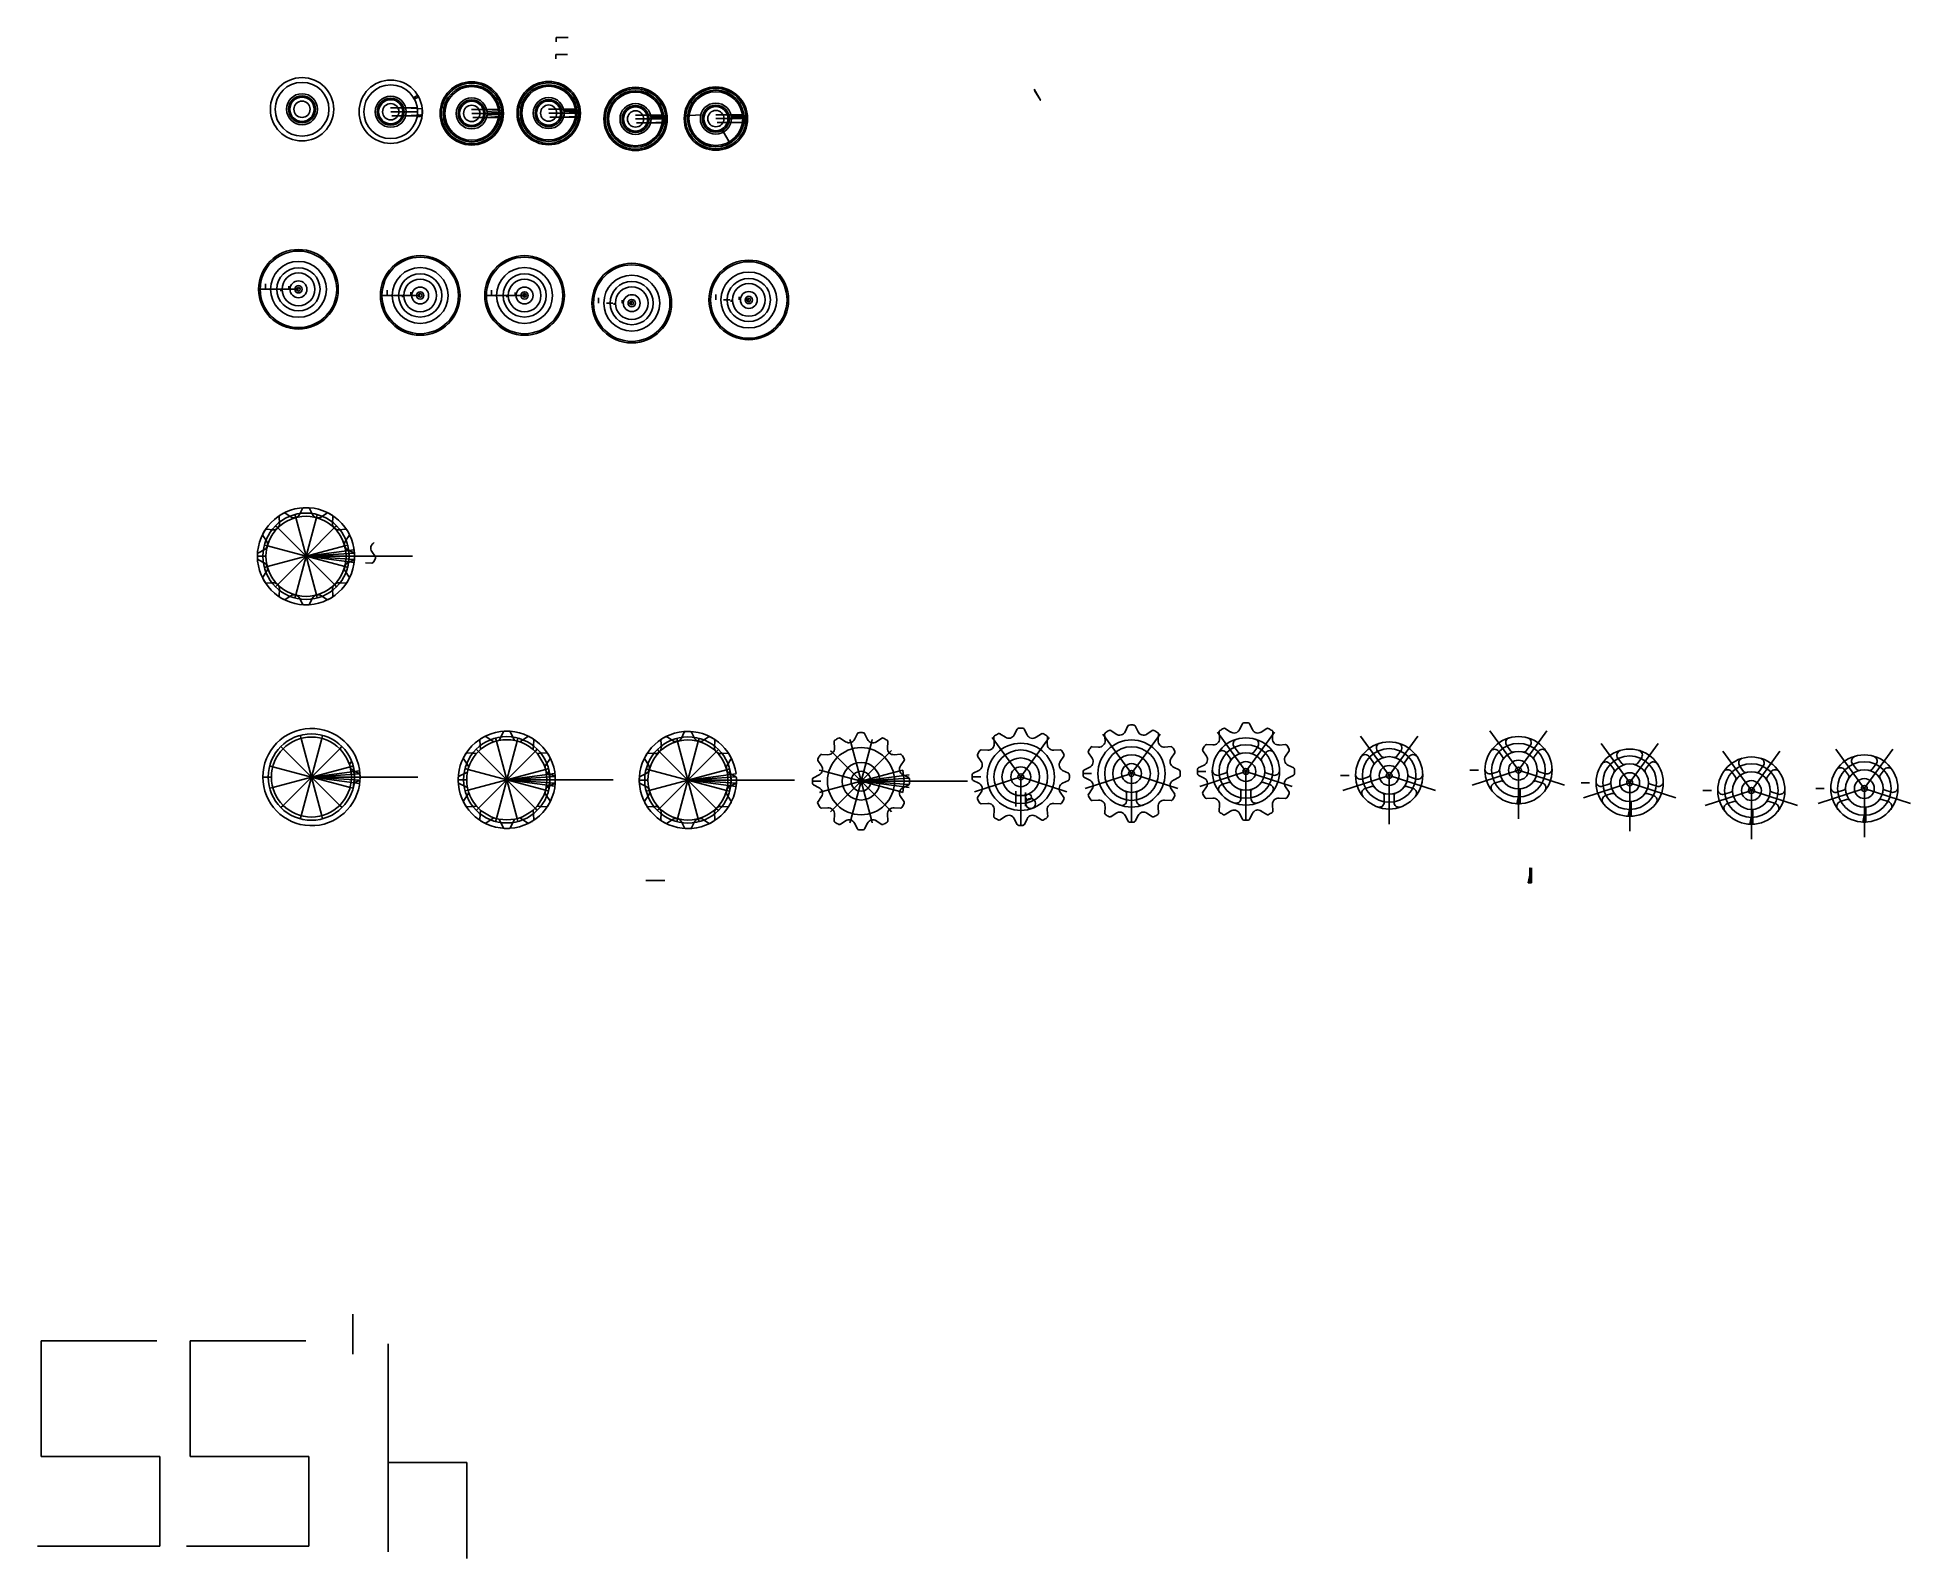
# Model space of a CAD drawing. Header units: millimetres. Extents: x -1672 to 5708, y -1264 to 1190.
# Drawn here: x 56.5 to 318.6, y -167.2 to 45.6 of the extents above; entities that cross this region are included whole.
import ezdxf

# ---------------------------------------------------------------- set-up
doc = ezdxf.new("R2010")
doc.units = ezdxf.units.MM

# ---------------------------------------------------------------- blocks, each defined once
blk = doc.blocks.new('*U1')
for p, q in [((-3.02, 0), (2.58, 0)), ((2.58, 0), (3.02, 0))]:
    blk.add_line(p, q)
blk = doc.blocks.new('*U2')
at = {"color": 0, "linetype": 'ByBlock', "lineweight": -2, "transparency": 16777216}
for p, rotation in [((122.18, -55.2), 89.99999999999999), ((120.67, -55.61), 120), ((123.69, -55.61), 59.99999999999997), ((119.56, -56.71), 149.9999999999999), ((124.79, -56.71), 30.00000000000001), ((119.16, -58.22), 180), ((119.56, -59.73), 209.9999999999999), ((120.67, -60.84), 239.9999999999999), ((122.18, -61.24), 269.9999999999999), ((123.69, -60.84), 299.9999999999998), ((124.79, -59.73), 329.9999999999999)]:
    blk.add_blockref('*U1', p, dxfattribs=dict(at, rotation=rotation))
blk.add_blockref('*U1', (125.2, -58.22), dxfattribs=at)
blk = doc.blocks.new('*U3')
for p, q in [((-3.02, 0), (2.58, 0)), ((2.58, 0), (3.02, 0))]:
    blk.add_line(p, q)
blk = doc.blocks.new('*U4')
at = {"color": 0, "linetype": 'ByBlock', "lineweight": -2, "transparency": 16777216}
for p, rotation in [((122.18, -55.2), 89.99999999999999), ((120.67, -55.61), 120), ((123.69, -55.61), 59.99999999999997), ((119.56, -56.71), 149.9999999999999), ((124.79, -56.71), 30.00000000000001), ((119.16, -58.22), 180), ((119.56, -59.73), 209.9999999999999), ((120.67, -60.84), 239.9999999999999), ((122.18, -61.24), 269.9999999999999), ((123.69, -60.84), 299.9999999999998), ((124.79, -59.73), 329.9999999999999)]:
    blk.add_blockref('*U3', p, dxfattribs=dict(at, rotation=rotation))
blk.add_blockref('*U3', (125.2, -58.22), dxfattribs=at)
blk = doc.blocks.new('*U5')
for p, q in [((0.52, 0.5), (-0.65, 1.08)), ((0.52, -0.5), (-0.65, -1.08))]:
    blk.add_line(p, q)
for centre, radius, start, end in [((0.43, 0.3), 0.22, 2.65, 63.75), ((-6.15, 0), 6.8, 357.35, 2.65), ((0.43, -0.3), 0.22, 296.25, 357.35)]:
    blk.add_arc(centre, radius, start, end)
blk = doc.blocks.new('*U6')
at = {"color": 0, "linetype": 'ByBlock', "lineweight": -2, "transparency": 16777216}
for p, rotation in [((119.1, -52.9), 120), ((122.18, -52.08), 89.99999999999999), ((125.25, -52.9), 60.00000000000001), ((116.85, -55.15), 150), ((127.5, -55.15), 30.00000000000001), ((116.03, -58.22), 180), ((116.85, -61.3), 209.9999999999999), ((127.5, -61.3), 329.9999999999999), ((119.1, -63.55), 239.9999999999999), ((125.25, -63.55), 299.9999999999998), ((122.18, -64.37), 269.9999999999999)]:
    blk.add_blockref('*U5', p, dxfattribs=dict(at, rotation=rotation))
blk.add_blockref('*U5', (128.32, -58.22), dxfattribs=at)
blk = doc.blocks.new('*U7')
for p, q in [((-3.02, 0), (2.58, 0)), ((2.58, 0), (3.02, 0))]:
    blk.add_line(p, q)
blk = doc.blocks.new('*U8')
at = {"color": 0, "linetype": 'ByBlock', "lineweight": -2, "transparency": 16777216}
for p, rotation in [((122.18, -55.2), 89.99999999999999), ((120.67, -55.61), 120), ((123.69, -55.61), 59.99999999999997), ((119.56, -56.71), 149.9999999999999), ((124.79, -56.71), 30.00000000000001), ((119.16, -58.22), 180), ((119.56, -59.73), 209.9999999999999), ((120.67, -60.84), 239.9999999999999), ((122.18, -61.24), 269.9999999999999), ((123.69, -60.84), 299.9999999999998), ((124.79, -59.73), 329.9999999999999)]:
    blk.add_blockref('*U7', p, dxfattribs=dict(at, rotation=rotation))
blk.add_blockref('*U7', (125.2, -58.22), dxfattribs=at)
blk = doc.blocks.new('*U9')
for p, q in [((0.58, -0.12), (-0.23, 0.28)), ((0.58, -1.12), (-0.23, -1.53))]:
    blk.add_line(p, q)
for centre, radius, start, end in [((0.15, 1.05), 0.858, 146.25, 243.75), ((0.48, -0.32), 0.22, 2.65, 63.75), ((0.48, -0.93), 0.22, 296.25, 357.35), ((-6.09, -0.62), 6.8, 357.35, 2.65)]:
    blk.add_arc(centre, radius, start, end)
blk = doc.blocks.new('*U10')
at = {"color": 0, "linetype": 'ByBlock', "lineweight": -2, "transparency": 16777216}
for p, rotation in [((143.93, -53.29), 119.9999999999999), ((146.89, -52.16), 89.99999999999993), ((150.02, -52.67), 59.99999999999993), ((141.93, -55.75), 149.9999999999999), ((152.48, -54.67), 29.99999999999996), ((141.43, -58.88), 180), ((142.55, -61.84), 209.9999999999998), ((153.1, -60.76), 329.9999999999997), ((145.01, -63.84), 239.9999999999998), ((151.1, -63.22), 299.9999999999998), ((148.14, -64.34), 269.9999999999998)]:
    blk.add_blockref('*U9', p, dxfattribs=dict(at, rotation=rotation))
blk.add_blockref('*U9', (153.61, -57.63), dxfattribs=at)
blk = doc.blocks.new('*U11')
for p, q in [((-3.02, 0), (2.58, 0)), ((2.58, 0), (3.02, 0))]:
    blk.add_line(p, q)
blk = doc.blocks.new('*U12')
at = {"color": 0, "linetype": 'ByBlock', "lineweight": -2, "transparency": 16777216}
for p, rotation in [((122.18, -55.2), 89.99999999999999), ((120.67, -55.61), 120), ((123.69, -55.61), 59.99999999999997), ((119.56, -56.71), 149.9999999999999), ((124.79, -56.71), 30.00000000000001), ((119.16, -58.22), 180), ((119.56, -59.73), 209.9999999999999), ((120.67, -60.84), 239.9999999999999), ((122.18, -61.24), 269.9999999999999), ((123.69, -60.84), 299.9999999999998), ((124.79, -59.73), 329.9999999999999)]:
    blk.add_blockref('*U11', p, dxfattribs=dict(at, rotation=rotation))
blk.add_blockref('*U11', (125.2, -58.22), dxfattribs=at)
blk = doc.blocks.new('*U13')
for p, q in [((0.58, -0.12), (-0.23, 0.28)), ((0.58, -1.12), (-0.23, -1.53))]:
    blk.add_line(p, q)
for centre, radius, start, end in [((0.15, 1.05), 0.858, 146.25, 243.75), ((0.48, -0.32), 0.22, 2.65, 63.75), ((0.48, -0.93), 0.22, 296.25, 357.35), ((-6.09, -0.62), 6.8, 357.35, 2.65)]:
    blk.add_arc(centre, radius, start, end)
blk = doc.blocks.new('*U14')
at = {"color": 0, "linetype": 'ByBlock', "lineweight": -2, "transparency": 16777216}
for p, rotation in [((143.93, -53.29), 119.9999999999999), ((146.89, -52.16), 89.99999999999993), ((150.02, -52.67), 59.99999999999993), ((141.93, -55.75), 149.9999999999999), ((152.48, -54.67), 29.99999999999996), ((141.43, -58.88), 180), ((142.55, -61.84), 209.9999999999998), ((153.1, -60.76), 329.9999999999997), ((145.01, -63.84), 239.9999999999998), ((151.1, -63.22), 299.9999999999998), ((148.14, -64.34), 269.9999999999998)]:
    blk.add_blockref('*U13', p, dxfattribs=dict(at, rotation=rotation))
blk.add_blockref('*U13', (153.61, -57.63), dxfattribs=at)
blk = doc.blocks.new('*U15')
for p, q in [((0.58, -0.12), (-0.23, 0.28)), ((0.58, -1.12), (-0.23, -1.53))]:
    blk.add_line(p, q)
for centre, radius, start, end in [((0.15, 1.05), 0.858, 146.25, 243.75), ((0.48, -0.32), 0.22, 2.65, 63.75), ((0.48, -0.93), 0.22, 296.25, 357.35), ((-6.09, -0.62), 6.8, 357.35, 2.65)]:
    blk.add_arc(centre, radius, start, end)
blk = doc.blocks.new('*U16')
at = {"color": 0, "linetype": 'ByBlock', "lineweight": -2, "transparency": 16777216}
for p, rotation in [((143.93, -53.29), 119.9999999999999), ((146.89, -52.16), 89.99999999999993), ((150.02, -52.67), 59.99999999999993), ((141.93, -55.75), 149.9999999999999), ((152.48, -54.67), 29.99999999999996), ((141.43, -58.88), 180), ((142.55, -61.84), 209.9999999999998), ((153.1, -60.76), 329.9999999999997), ((145.01, -63.84), 239.9999999999998), ((151.1, -63.22), 299.9999999999998), ((148.14, -64.34), 269.9999999999998)]:
    blk.add_blockref('*U15', p, dxfattribs=dict(at, rotation=rotation))
blk.add_blockref('*U15', (153.61, -57.63), dxfattribs=at)
blk = doc.blocks.new('*U17')
blk.add_line((0, 3.4), (0, -3.4))
blk = doc.blocks.new('*U18')
at = {"color": 0, "linetype": 'ByBlock', "lineweight": -2, "transparency": 16777216}
for p, rotation in [((192.09, -55.05), 216), ((196.08, -55.05), 144), ((190.85, -58.85), 288), ((197.32, -58.85), 72)]:
    blk.add_blockref('*U17', p, dxfattribs=dict(at, rotation=rotation))
blk.add_blockref('*U17', (194.09, -61.2), dxfattribs=at)
blk = doc.blocks.new('*U19')
for p, q in [((0.58, -0.12), (-0.23, 0.28)), ((0.58, -1.12), (-0.23, -1.53))]:
    blk.add_line(p, q)
for centre, radius, start, end in [((0.15, 1.05), 0.858, 146.25, 243.75), ((0.48, -0.32), 0.22, 2.65, 63.75), ((0.48, -0.93), 0.22, 296.25, 357.35), ((-6.09, -0.62), 6.8, 357.35, 2.65)]:
    blk.add_arc(centre, radius, start, end)
blk = doc.blocks.new('*U20')
at = {"color": 0, "linetype": 'ByBlock', "lineweight": -2, "transparency": 16777216}
for p, rotation in [((143.93, -53.29), 119.9999999999999), ((146.89, -52.16), 89.99999999999993), ((150.02, -52.67), 59.99999999999993), ((141.93, -55.75), 149.9999999999999), ((152.48, -54.67), 29.99999999999996), ((141.43, -58.88), 180), ((142.55, -61.84), 209.9999999999998), ((153.1, -60.76), 329.9999999999997), ((145.01, -63.84), 239.9999999999998), ((151.1, -63.22), 299.9999999999998), ((148.14, -64.34), 269.9999999999998)]:
    blk.add_blockref('*U19', p, dxfattribs=dict(at, rotation=rotation))
blk.add_blockref('*U19', (153.61, -57.63), dxfattribs=at)
blk = doc.blocks.new('*U21')
blk.add_line((0, 3.4), (0, -3.4))
blk = doc.blocks.new('*U22')
at = {"color": 0, "linetype": 'ByBlock', "lineweight": -2, "transparency": 16777216}
for p, rotation in [((192.09, -55.05), 216), ((196.08, -55.05), 144), ((190.85, -58.85), 288), ((197.32, -58.85), 72)]:
    blk.add_blockref('*U21', p, dxfattribs=dict(at, rotation=rotation))
blk.add_blockref('*U21', (194.09, -61.2), dxfattribs=at)
blk = doc.blocks.new('*U23')
for p, q in [((0.58, -0.12), (-0.23, 0.28)), ((0.58, -1.12), (-0.23, -1.53))]:
    blk.add_line(p, q)
for centre, radius, start, end in [((0.15, 1.05), 0.858, 146.25, 243.75), ((0.48, -0.32), 0.22, 2.65, 63.75), ((0.48, -0.93), 0.22, 296.25, 357.35), ((-6.09, -0.62), 6.8, 357.35, 2.65)]:
    blk.add_arc(centre, radius, start, end)
blk = doc.blocks.new('*U24')
at = {"color": 0, "linetype": 'ByBlock', "lineweight": -2, "transparency": 16777216}
for p, rotation in [((143.93, -53.29), 119.9999999999999), ((146.89, -52.16), 89.99999999999993), ((150.02, -52.67), 59.99999999999993), ((141.93, -55.75), 149.9999999999999), ((152.48, -54.67), 29.99999999999996), ((141.43, -58.88), 180), ((142.55, -61.84), 209.9999999999998), ((153.1, -60.76), 329.9999999999997), ((145.01, -63.84), 239.9999999999998), ((151.1, -63.22), 299.9999999999998), ((148.14, -64.34), 269.9999999999998)]:
    blk.add_blockref('*U23', p, dxfattribs=dict(at, rotation=rotation))
blk.add_blockref('*U23', (153.61, -57.63), dxfattribs=at)
blk = doc.blocks.new('*U25')
blk.add_line((0, 3.4), (0, -3.4))
blk = doc.blocks.new('*U26')
at = {"color": 0, "linetype": 'ByBlock', "lineweight": -2, "transparency": 16777216}
for p, rotation in [((192.09, -55.05), 216), ((196.08, -55.05), 144), ((190.85, -58.85), 288), ((197.32, -58.85), 72)]:
    blk.add_blockref('*U25', p, dxfattribs=dict(at, rotation=rotation))
blk.add_blockref('*U25', (194.09, -61.2), dxfattribs=at)
blk = doc.blocks.new('*U27')
for p, q in [((-0.69, 0.63), (-0.69, -0.3)), ((0.69, 0.63), (0.69, -0.3))]:
    blk.add_line(p, q)
for centre, radius, start, end in [((-1.09, 0.63), 0.4, 0, 68.9464), ((1.09, 0.63), 0.4, 111.0536, 180), ((-1.39, -0.3), 0.7, 249.7037, 0), ((1.39, -0.3), 0.7, 180, 290.2963)]:
    blk.add_arc(centre, radius, start, end)
blk = doc.blocks.new('*U28')
at = {"color": 0, "linetype": 'ByBlock', "lineweight": -2, "transparency": 16777216}
for p, rotation in [((223.56, -54.27), 216), ((227.62, -54.27), 144), ((222.31, -58.13), 288), ((228.88, -58.13), 71.99999999999999)]:
    blk.add_blockref('*U27', p, dxfattribs=dict(at, rotation=rotation))
blk.add_blockref('*U27', (225.59, -60.51), dxfattribs=at)
blk = doc.blocks.new('*U29')
blk.add_line((0, 3.4), (0, -3.4))
blk = doc.blocks.new('*U30')
at = {"color": 0, "linetype": 'ByBlock', "lineweight": -2, "transparency": 16777216}
for p, rotation in [((192.09, -55.05), 216), ((196.08, -55.05), 144), ((190.85, -58.85), 288), ((197.32, -58.85), 72)]:
    blk.add_blockref('*U29', p, dxfattribs=dict(at, rotation=rotation))
blk.add_blockref('*U29', (194.09, -61.2), dxfattribs=at)
blk = doc.blocks.new('*U31')
for p, q in [((-0.69, 0.63), (-0.69, -0.3)), ((0.69, 0.63), (0.69, -0.3))]:
    blk.add_line(p, q)
for centre, radius, start, end in [((-1.09, 0.63), 0.4, 0, 68.9464), ((1.09, 0.63), 0.4, 111.0536, 180), ((-1.39, -0.3), 0.7, 249.7037, 0), ((1.39, -0.3), 0.7, 180, 290.2963)]:
    blk.add_arc(centre, radius, start, end)
blk = doc.blocks.new('*U32')
at = {"color": 0, "linetype": 'ByBlock', "lineweight": -2, "transparency": 16777216}
for p, rotation in [((223.56, -54.27), 216), ((227.62, -54.27), 144), ((222.31, -58.13), 288), ((228.88, -58.13), 71.99999999999999)]:
    blk.add_blockref('*U31', p, dxfattribs=dict(at, rotation=rotation))
blk.add_blockref('*U31', (225.59, -60.51), dxfattribs=at)
blk = doc.blocks.new('*U33')
for p, q in [((-3.02, 0), (2.58, 0)), ((2.58, 0), (3.02, 0))]:
    blk.add_line(p, q)
blk = doc.blocks.new('*U34')
at = {"color": 0, "linetype": 'ByBlock', "lineweight": -2, "transparency": 16777216}
for p, rotation in [((122.18, -55.2), 89.99999999999999), ((120.67, -55.61), 120), ((123.69, -55.61), 59.99999999999997), ((119.56, -56.71), 149.9999999999999), ((124.79, -56.71), 30.00000000000001), ((119.16, -58.22), 180), ((119.56, -59.73), 209.9999999999999), ((120.67, -60.84), 239.9999999999999), ((122.18, -61.24), 269.9999999999999), ((123.69, -60.84), 299.9999999999998), ((124.79, -59.73), 329.9999999999999)]:
    blk.add_blockref('*U33', p, dxfattribs=dict(at, rotation=rotation))
blk.add_blockref('*U33', (125.2, -58.22), dxfattribs=at)
blk = doc.blocks.new('*U35')
blk.add_circle((4.86, -3.4), 5.6)
blk = doc.blocks.new('*U36')
at = {"color": 0, "linetype": 'ByBlock', "lineweight": -2, "transparency": 16777216, "rotation": 266.2499999999978}
blk.add_blockref('*U35', (97.8, -22.33), dxfattribs=at)
blk = doc.blocks.new('*U37')
blk.add_line((0, 3.4), (0, -3.4))
blk = doc.blocks.new('*U38')
at = {"color": 0, "linetype": 'ByBlock', "lineweight": -2, "transparency": 16777216}
for p, rotation in [((192.09, -55.05), 216), ((196.08, -55.05), 144), ((190.85, -58.85), 288), ((197.32, -58.85), 72)]:
    blk.add_blockref('*U37', p, dxfattribs=dict(at, rotation=rotation))
blk.add_blockref('*U37', (194.09, -61.2), dxfattribs=at)
blk = doc.blocks.new('*U39')
blk.add_line((0, 3.4), (0, -3.4))
blk = doc.blocks.new('*U40')
at = {"color": 0, "linetype": 'ByBlock', "lineweight": -2, "transparency": 16777216}
for p, rotation in [((192.09, -55.05), 216), ((196.08, -55.05), 144), ((190.85, -58.85), 288), ((197.32, -58.85), 72)]:
    blk.add_blockref('*U39', p, dxfattribs=dict(at, rotation=rotation))
blk.add_blockref('*U39', (194.09, -61.2), dxfattribs=at)
blk = doc.blocks.new('*U41')
blk.add_line((0, 3.4), (0, -3.4))
blk = doc.blocks.new('*U42')
at = {"color": 0, "linetype": 'ByBlock', "lineweight": -2, "transparency": 16777216}
for p, rotation in [((192.09, -55.05), 216), ((196.08, -55.05), 144), ((190.85, -58.85), 288), ((197.32, -58.85), 72)]:
    blk.add_blockref('*U41', p, dxfattribs=dict(at, rotation=rotation))
blk.add_blockref('*U41', (194.09, -61.2), dxfattribs=at)
blk = doc.blocks.new('*U43')
blk.add_line((0, 3.4), (0, -3.4))
blk = doc.blocks.new('*U44')
at = {"color": 0, "linetype": 'ByBlock', "lineweight": -2, "transparency": 16777216}
for p, rotation in [((192.09, -55.05), 216), ((196.08, -55.05), 144), ((190.85, -58.85), 288), ((197.32, -58.85), 72)]:
    blk.add_blockref('*U43', p, dxfattribs=dict(at, rotation=rotation))
blk.add_blockref('*U43', (194.09, -61.2), dxfattribs=at)

msp = doc.modelspace()

# ---------------------------------------------------------------- linework, layer by layer
at = {"extrusion": (0, -1, 6.12323e-17)}
for p, q in [((129.11, 45.63, 0.35), (129.11, 45.03, 0.35)), ((130.75, 45.63, 0.25), (129.11, 45.63, 0.35)), ((129.03, 43.23, 0.35), (129.03, 42.63, 0.35)), ((130.67, 43.23, 0.25), (129.03, 43.23, 0.35))]:
    msp.add_line(p, q, dxfattribs=at)
for p, q in [((109.72, 37.54), (109.14, 37.21)), ((109.83, 37.35), (109.25, 37.02)), ((109.81, 37.34), (109.7, 37.54)), ((121.04, 37.32), (120.47, 36.99)), ((121.15, 37.13), (120.58, 36.8)), ((121.14, 37.12), (121.03, 37.31)), ((131.82, 37.36), (131.24, 37.03)), ((131.93, 37.17), (131.35, 36.84)), ((131.91, 37.16), (131.8, 37.35)), ((109.7, 35.79), (105.93, 35.79)), ((105.94, 35.24), (109.7, 35.24)), ((109.7, 34.69), (106.1, 34.69)), ((110.35, 35.65), (108.03, 35.79)), ((110.35, 34.82), (108.03, 34.69)), ((109.67, 34.78), (110.35, 34.82)), ((109.67, 34.78), (109.87, 34.8)), ((109.7, 35.24), (109.7, 35.79)), ((109.7, 35.79), (109.7, 35.69)), ((109.7, 35.24), (109.7, 34.69)), ((109.7, 34.69), (109.7, 34.79)), ((109.87, 34.8), (109.87, 34.5)), ((110.01, 34.8), (110.01, 34.47)), ((110.35, 34.82), (110.15, 34.81)), ((110.15, 34.81), (110.15, 34.52)), ((110.35, 34.82), (110.35, 35.65)), ((110.35, 35.65), (110.35, 35.35)), ((110.35, 34.82), (110.35, 35.12)), ((121.03, 35.56), (117.25, 35.56)), ((117.27, 35.01), (121.03, 35.01)), ((121.03, 34.46), (117.43, 34.46)), ((121.67, 35.42), (119.36, 35.56)), ((121.49, 35.14), (119.36, 35.26)), ((121.49, 34.89), (119.36, 34.76)), ((121.67, 34.6), (119.36, 34.46)), ((121, 34.56), (121.67, 34.6)), ((121, 34.56), (121.2, 34.57)), ((121.03, 35.01), (121.03, 35.56)), ((121.03, 35.56), (121.03, 35.46)), ((121.03, 35.01), (121.03, 34.46)), ((121.03, 35.01), (121.22, 35.01)), ((121.03, 34.46), (121.03, 34.56)), ((121.2, 34.57), (121.2, 34.28)), ((121.22, 35.01), (121.5, 35.01)), ((121.22, 34.88), (121.49, 34.89)), ((121.34, 34.58), (121.34, 34.25)), ((121.67, 34.6), (121.47, 34.59)), ((121.47, 34.59), (121.47, 34.3)), ((121.67, 34.6), (121.67, 35.42)), ((121.67, 35.42), (121.67, 35.12)), ((121.67, 34.6), (121.67, 34.9)), ((131.8, 35.6), (128.03, 35.6)), ((128.04, 35.05), (131.8, 35.05)), ((131.8, 34.5), (128.2, 34.5)), ((132.45, 35.46), (130.14, 35.6)), ((132.25, 35.48), (130.14, 35.6)), ((130.14, 35.6), (130.14, 35.6, 0.51)), ((131.78, 35.5), (130.14, 35.6)), ((130.14, 35.6), (130.14, 35.6, -0.18)), ((132.45, 34.64), (130.14, 34.5)), ((130.14, 34.5, 0.63), (130.14, 34.5, 1.08)), ((130.15, 35.45), (130.15, 35.45, 0.51)), ((130.15, 35.45), (130.15, 35.45, -0.18)), ((132.26, 35.32), (130.17, 35.45)), ((132.27, 35.17), (130.19, 35.3)), ((131.77, 34.6), (132.45, 34.64)), ((131.77, 34.6), (131.97, 34.61)), ((131.78, 35.5), (131.78, 35.5, -0.18)), ((131.79, 35.35), (131.79, 35.35, -0.18)), ((131.8, 35.05), (131.8, 35.6)), ((131.8, 35.6), (131.8, 35.5)), ((131.8, 35.05), (131.8, 34.5)), ((131.8, 35.05), (132, 35.05)), ((131.8, 34.5), (131.8, 34.6)), ((131.97, 34.61), (131.97, 34.32)), ((132, 35.05), (132.27, 35.05)), ((132, 34.91), (132.27, 34.93)), ((132, 34.91), (132.27, 34.93)), ((132.11, 34.62), (132.11, 34.29)), ((132.45, 34.64), (132.25, 34.63)), ((132.25, 34.63), (132.25, 34.34)), ((132.45, 34.64), (132.45, 35.46)), ((132.45, 35.46), (132.45, 35.16)), ((132.45, 34.64), (132.45, 34.94)), ((143.95, 34.78), (140.17, 34.78)), ((140.19, 34.23), (143.95, 34.23)), ((142.35, 34.23, -1.32), (142.18, 34.23, -1.32)), ((144.59, 34.64), (142.28, 34.78)), ((144.39, 34.65), (142.28, 34.78)), ((142.28, 34.78), (142.28, 34.78, 0.51)), ((143.92, 34.68), (142.28, 34.78)), ((142.28, 34.78), (142.28, 34.78, -0.18)), ((142.3, 34.63), (142.3, 34.63, 0.51)), ((142.3, 34.63), (142.3, 34.63, -0.18)), ((144.41, 34.5), (142.31, 34.63)), ((144.41, 34.35), (142.34, 34.47)), ((143.96, 36.54), (143.39, 36.2)), ((144.07, 36.35), (143.5, 36.01)), ((143.92, 34.68), (143.92, 34.68, -0.18)), ((143.94, 34.53), (143.94, 34.53, -0.18)), ((144.06, 36.34), (143.95, 36.53)), ((143.95, 34.23), (143.95, 34.78)), ((143.95, 34.78), (143.95, 34.68)), ((143.95, 34.23), (143.95, 33.68)), ((143.95, 34.23), (144.14, 34.23)), ((143.95, 34.23), (143.95, 34.23, -0.3)), ((144.14, 34.23), (144.42, 34.23)), ((144.14, 34.09), (144.41, 34.11)), ((144.14, 34.09), (144.41, 34.11)), ((144.59, 33.82), (144.59, 34.64)), ((144.59, 34.64), (144.59, 34.34)), ((144.59, 33.82), (144.59, 34.12)), ((147.02, 34.69), (149.33, 34.83)), ((155.19, 34.83), (151.41, 34.83)), ((151.43, 34.28), (155.19, 34.28)), ((153.59, 34.28, -1.32), (153.42, 34.28, -1.32)), ((155.83, 34.69), (153.52, 34.83)), ((155.64, 34.7), (153.52, 34.83)), ((153.52, 34.83), (153.52, 34.83, 0.51)), ((155.16, 34.73), (153.52, 34.83)), ((153.52, 34.83), (153.52, 34.83, -0.18)), ((153.54, 34.68), (153.54, 34.68, 0.51)), ((153.54, 34.68), (153.54, 34.68, -0.18)), ((155.65, 34.55), (153.56, 34.68)), ((155.65, 34.4), (153.58, 34.53)), ((155.16, 34.73), (155.16, 34.73, -0.18)), ((155.18, 34.58), (155.18, 34.58, -0.18)), ((155.19, 34.28), (155.19, 34.83)), ((155.19, 34.83), (155.19, 34.73)), ((155.19, 34.28), (155.19, 33.73)), ((155.19, 34.28), (155.38, 34.28)), ((155.19, 34.28), (155.19, 34.28, -0.3)), ((155.38, 34.28), (155.66, 34.28)), ((155.38, 34.14), (155.65, 34.16)), ((155.38, 34.14), (155.65, 34.16)), ((155.83, 33.87), (155.83, 34.69)), ((155.83, 34.69), (155.83, 34.39)), ((155.83, 33.87), (155.83, 34.17)), ((143.95, 33.68), (140.35, 33.68)), ((144.59, 33.82), (142.28, 33.68)), ((142.28, 33.68, 0.63), (142.28, 33.68, 1.08)), ((143.92, 33.78), (144.59, 33.82)), ((143.92, 33.78), (144.12, 33.79)), ((143.95, 33.68), (143.95, 33.78)), ((144.12, 33.79), (144.12, 33.49)), ((144.26, 33.8), (144.26, 33.46)), ((144.59, 33.82), (144.39, 33.8)), ((144.39, 33.8), (144.39, 33.51)), ((155.19, 33.73), (151.59, 33.73)), ((153.52, 33.73, 0.63), (153.52, 33.73, 1.08)), ((155.16, 33.83), (155.83, 33.87)), ((155.16, 33.83), (155.36, 33.84)), ((155.19, 33.73), (155.19, 33.83)), ((155.36, 33.84), (155.36, 33.54)), ((155.5, 33.85), (155.5, 33.51)), ((155.83, 33.87), (155.64, 33.86)), ((155.64, 33.86), (155.64, 33.56)), ((88.4, 10.4), (88.4, 11.15)), ((91.7, 10.4), (91.7, 10.84)), ((93.03, 10.4, -0.27), (87.46, 10.4, -0.27)), ((87.46, 10.4), (87.46, 10.4, -0.27)), ((87.57, 10.4), (87.57, 10.4, 0.91)), ((87.98, 10.4), (87.69, 10.4)), ((90.51, 10.4), (89.12, 10.4)), ((90.38, 10.4, -0.11), (89.51, 10.4, -0.11)), ((90.38, 10.4), (90.38, 10.4, -0.11)), ((90.51, 10.4), (91.06, 10.4, 0.24)), ((90.56, 10.4), (90.56, 10.4, 0.24)), ((90.56, 10.4), (90.56, 10.4, 0.23)), ((90.56, 10.4), (90.56, 10.16)), ((91.55, 10.4), (91.25, 10.4, 0)), ((91.85, 10.4), (91.55, 10.4)), ((91.85, 10.4), (91.85, 10.4, 0.3)), ((91.85, 10.4, 0.3), (91.85, 10.4, 0.37)), ((92.52, 10.4, 0.48), (91.96, 10.4, 0.48)), ((91.96, 10.4, 0.48), (91.96, 10.4, 0.48)), ((92.52, 10.4), (92.52, 10.4, 0.3)), ((92.52, 10.4, 0.3), (92.52, 10.4, 0.66)), ((92.52, 10.4, 0.66), (92.52, 10.4, 1.03)), ((93.03, 10.4, 1.03), (92.52, 10.4, 1.03)), ((93.03, 10.4), (93.03, 10.4, 0.3)), ((93.03, 10.4, 1.03), (93.03, 10.4, -0.27)), ((110.07, 9.54, -0.27), (104.5, 9.54, -0.27)), ((104.5, 9.54), (104.5, 9.54, -0.27)), ((104.62, 9.54), (104.62, 9.54, 0.91)), ((105.03, 9.54), (104.73, 9.54)), ((105.45, 9.54), (105.45, 10.29)), ((107.55, 9.54), (106.17, 9.54)), ((107.42, 9.54, -0.11), (106.55, 9.54, -0.11)), ((107.42, 9.54), (107.42, 9.54, -0.11)), ((107.55, 9.54), (108.1, 9.54, 0.24)), ((107.6, 9.54), (107.6, 9.54, 0.24)), ((107.6, 9.54), (107.6, 9.54, 0.23)), ((107.6, 9.54), (107.6, 9.3)), ((108.59, 9.54), (108.29, 9.54, 0)), ((108.89, 9.54), (108.59, 9.54)), ((108.74, 9.54), (108.74, 9.98)), ((108.89, 9.54), (108.89, 9.54, 0.3)), ((108.89, 9.54, 0.3), (108.89, 9.54, 0.37)), ((109.56, 9.54, 0.48), (109, 9.54, 0.48)), ((109, 9.54, 0.48), (109, 9.54, 0.48)), ((109.56, 9.54), (109.56, 9.54, 0.3)), ((109.56, 9.54, 0.48), (109.56, 9.54, 0.66)), ((109.56, 9.54, 0.66), (109.56, 9.54, 1.03)), ((110.07, 9.54, 1.03), (109.56, 9.54, 1.03)), ((110.07, 9.54), (110.07, 9.54, 0.3)), ((110.07, 9.54, 1.03), (110.07, 9.54, -0.27)), ((124.67, 9.54, -0.27), (119.1, 9.54, -0.27)), ((119.1, 9.54), (119.1, 9.54, -0.27)), ((119.21, 9.54), (119.21, 9.54, 0.91)), ((119.62, 9.54), (119.32, 9.54)), ((120.04, 9.54), (120.04, 10.29)), ((122.15, 9.54), (120.76, 9.54)), ((122.01, 9.54, -0.11), (121.15, 9.54, -0.11)), ((122.01, 9.54), (122.01, 9.54, -0.11)), ((122.15, 9.54), (122.7, 9.54, 0.24)), ((122.2, 9.54), (122.2, 9.54, 0.24)), ((122.2, 9.54), (122.2, 9.54, 0.23)), ((122.2, 9.54), (122.2, 9.3)), ((123.19, 9.54), (122.88, 9.54, 0)), ((123.49, 9.54), (123.19, 9.54)), ((123.34, 9.54), (123.34, 9.97)), ((123.49, 9.54, 0.3), (123.49, 9.54, 0.37)), ((124.15, 9.54, 0.48), (123.6, 9.54, 0.48)), ((123.6, 9.54, 0.48), (123.6, 9.54, 0.48)), ((124.15, 9.54), (124.15, 9.54, 0.3)), ((124.15, 9.54, 0.48), (124.15, 9.54, 0.66)), ((124.15, 9.54, 0.66), (124.15, 9.54, 1.03)), ((124.67, 9.54, 1.03), (124.15, 9.54, 1.03)), ((124.3, 9.54, 0.92), (124.73, 9.54, 0.92)), ((124.67, 9.54), (124.67, 9.54, 0.3)), ((124.67, 9.54, 1.03), (124.67, 9.54, -0.27)), ((134.2, 8.47), (134.2, 8.47, 0.91)), ((135.03, 8.47), (135.03, 9.22)), ((137.01, 8.47, -0.11), (136.14, 8.47, -0.11)), ((137.01, 8.47), (137.01, 8.47, -0.11)), ((137.19, 8.47), (137.19, 8.47, 0.24)), ((137.19, 8.47), (137.19, 8.47, 0.23)), ((137.19, 8.47), (137.19, 8.23)), ((138.33, 8.47), (138.33, 8.9)), ((138.59, 8.47, 0.48), (138.59, 8.47, 0.48)), ((139.14, 8.47), (139.14, 8.47, 0.3)), ((139.29, 8.47, 0.92), (139.72, 8.47, 0.92)), ((139.66, 8.47), (139.66, 8.47, 0.3)), ((139.66, 8.47, 0.66), (139.66, 8.47, -0.27)), ((139.66, 8.47, -0.27), (139.66, 8.47, -0.58)), ((150.58, 8.91), (150.58, 8.91, 0.91)), ((151.41, 8.91), (151.41, 9.66)), ((153.39, 8.91, -0.11), (152.52, 8.91, -0.11)), ((153.39, 8.91), (153.39, 8.91, -0.11)), ((153.57, 8.91), (153.57, 8.91, 0.24)), ((153.57, 8.91), (153.57, 8.91, 0.23)), ((153.57, 8.91), (153.57, 8.67)), ((154.71, 8.91), (154.71, 9.34)), ((154.97, 8.91, 0.48), (154.97, 8.91, 0.48)), ((155.52, 8.91), (155.52, 8.91, 0.3)), ((155.67, 8.91, 0.92), (156.1, 8.91, 0.92)), ((156.04, 8.91), (156.04, 8.91, 0.3)), ((156.04, 8.91, 0.66), (156.04, 8.91, -0.27)), ((156.04, 8.91, -0.27), (156.04, 8.91, -0.58)), ((94.09, -26.95), (100.84, -26.06)), ((100.13, -26.95), (99.93, -25.39)), ((88.49, -26.95), (87.29, -26.95)), ((94.09, -26.95), (88.68, -28.4)), ((100.88, -26.5), (94.09, -26.95)), ((94.09, -26.95), (108.99, -26.95)), ((94.09, -26.95), (100.84, -27.84)), ((100.88, -27.39), (94.09, -26.95)), ((99.93, -28.51), (100.13, -26.95)), ((264.99, -52.34), (264.99, -52.34, 1.32)), ((246.9, -53.09), (246.9, -53.09, 1.32)), ((280.55, -54.1), (280.55, -54.1, 1.32)), ((313.38, -54.92), (313.38, -54.92, 1.32)), ((94.85, -57.84), (101.59, -56.95)), ((101.63, -57.4), (94.85, -57.84)), ((100.89, -57.84), (100.68, -56.28)), ((101.52, -57.34), (100.71, -56.94)), ((122.18, -58.22), (128.92, -57.34)), ((128.22, -58.22), (128.01, -56.66)), ((147.52, -58.25), (154.26, -57.37)), ((153.56, -58.25), (153.35, -56.69)), ((171.74, -58.42), (178.48, -57.53)), ((177.78, -58.42), (177.57, -56.86)), ((203.99, -57.35), (202.79, -57.35)), ((219.99, -57.06), (218.79, -57.06)), ((240.03, -57.61), (238.83, -57.61)), ((258.12, -56.87), (256.92, -56.87)), ((263.72, -56.87, 1.32), (263.72, -56.87, 0.88)), ((297.58, -55.2), (297.58, -55.2, 1.32)), ((89.25, -57.84), (88.05, -57.84)), ((94.85, -57.84), (89.44, -59.29)), ((94.85, -57.84), (109.74, -57.84)), ((94.85, -57.84), (101.59, -58.73)), ((101.63, -58.29), (94.85, -57.84)), ((100.68, -59.4), (100.89, -57.84)), ((101.52, -58.34), (100.71, -58.74)), ((116.58, -58.22), (115.38, -58.22)), ((122.18, -58.22), (116.77, -59.67)), ((128.96, -57.78), (122.18, -58.22)), ((122.18, -58.22), (137.07, -58.22)), ((122.18, -58.22), (128.92, -59.11)), ((128.96, -58.67), (122.18, -58.22)), ((128.01, -59.79), (128.22, -58.22)), ((141.92, -58.25), (140.72, -58.25)), ((147.52, -58.25), (142.11, -59.7)), ((154.26, -57.81), (147.52, -58.25)), ((147.52, -58.25), (162.41, -58.25)), ((147.52, -58.25), (154.26, -59.14)), ((154.3, -58.7), (147.52, -58.25)), ((153.35, -59.82), (153.56, -58.25)), ((166.14, -58.42), (164.94, -58.42)), ((171.74, -58.42), (166.33, -59.87)), ((178.48, -57.98), (171.74, -58.42)), ((171.74, -58.42), (186.63, -58.42)), ((171.74, -58.42), (178.48, -59.31)), ((178.52, -58.86), (171.74, -58.42)), ((177.57, -59.98), (177.78, -58.42)), ((188.49, -57.8), (187.29, -57.8)), ((193.4, -60.43), (193.4, -59.83)), ((194.77, -60.43), (194.77, -59.98)), ((208.9, -60.18), (208.9, -61.11)), ((210.28, -60.18), (210.28, -61.11)), ((263.72, -59.5, 0.88), (263.72, -58.91, 0.88)), ((273.68, -58.63), (272.48, -58.63)), ((279.28, -58.63, 1.32), (279.28, -58.63, 0.88)), ((290.71, -59.73), (289.51, -59.73)), ((296.31, -59.73, 1.32), (296.31, -59.73, 0.88)), ((306.51, -59.44), (305.31, -59.44)), ((312.11, -59.44, 1.32), (312.11, -59.44, 0.88)), ((193.4, -60.34), (193.4, -61.94)), ((194.09, -60.43), (193.4, -60.43)), ((194.09, -60.43), (194.77, -60.43)), ((194.77, -60.34), (194.77, -61.91)), ((244.94, -60.44), (244.94, -61.36)), ((246.31, -60.44), (246.31, -61.36)), ((262.09, -61.28, 0.88), (262.09, -61.28, 1.32)), ((263.72, -61.57, 1.32), (263.72, -61.57, 0.88)), ((263.72, -61.57, 0.88), (263.72, -61.57, 1.32)), ((265.35, -61.28, 0.88), (265.35, -61.28, 1.32)), ((279.28, -61.26, 0.88), (279.28, -60.67, 0.88)), ((296.31, -62.35, 0.88), (296.31, -61.77, 0.88)), ((312.11, -62.07, 0.88), (312.11, -61.49, 0.88)), ((277.64, -63.04, 0.88), (277.64, -63.04, 1.32)), ((279.28, -63.33, 1.32), (279.28, -63.33, 0.88)), ((279.28, -63.33, 0.88), (279.28, -63.33, 1.32)), ((280.91, -63.04, 0.88), (280.91, -63.04, 1.32)), ((294.68, -64.13, 0.88), (294.68, -64.13, 1.32)), ((296.31, -64.43, 1.32), (296.31, -64.43, 0.88)), ((296.31, -64.43, 0.88), (296.31, -64.43, 1.32)), ((297.94, -64.13, 0.88), (297.94, -64.13, 1.32)), ((310.48, -63.85, 0.88), (310.48, -63.85, 1.32)), ((312.11, -64.14, 1.32), (312.11, -64.14, 0.88)), ((312.11, -64.14, 0.88), (312.11, -64.14, 1.32)), ((313.74, -63.85, 0.88), (313.74, -63.85, 1.32)), ((144.27, -72.3), (141.64, -72.3)), ((100.62, -138.58), (100.62, -132.97)), ((57.05, -136.71), (73.22, -136.71)), ((57.05, -152.88), (57.05, -136.71)), ((77.9, -152.88), (77.9, -136.71)), ((77.9, -136.71), (94.07, -136.71)), ((105.6, -166.23), (105.6, -137.11)), ((73.62, -152.88), (57.05, -152.88)), ((73.62, -165.43), (73.62, -152.88)), ((94.47, -152.88), (77.9, -152.88)), ((94.47, -165.43), (94.47, -152.88)), ((105.6, -153.71), (116.6, -153.71)), ((105.6, -153.71), (105.6, -166.23)), ((116.6, -153.71), (116.6, -167.17)), ((56.52, -165.43), (73.62, -165.43)), ((77.37, -165.43), (94.47, -165.43))]:
    msp.add_line(p, q)
at = {"extrusion": (-1, 0, 6.12323e-17)}
for p, q in [((263.94, -59.5, 1.1), (263.5, -61.57, 1.1)), ((263.94, -59.5, 1.1), (263.94, -61.57, 1.1)), ((263.94, -61.57, 1.1), (263.5, -61.57, 1.1)), ((279.5, -61.26, 1.1), (279.06, -63.33, 1.1)), ((279.5, -61.26, 1.1), (279.5, -63.33, 1.1)), ((296.53, -62.35, 1.1), (296.09, -64.43, 1.1)), ((296.53, -62.35, 1.1), (296.53, -64.43, 1.1)), ((312.33, -62.07, 1.1), (311.89, -64.14, 1.1)), ((312.33, -62.07, 1.1), (312.33, -64.14, 1.1)), ((279.5, -63.33, 1.1), (279.06, -63.33, 1.1)), ((296.53, -64.43, 1.1), (296.09, -64.43, 1.1)), ((312.33, -64.14, 1.1), (311.89, -64.14, 1.1)), ((265.54, -70.56, 1.1), (265.1, -72.64, 1.1)), ((265.54, -70.56, 1.1), (265.54, -72.64, 1.1)), ((265.54, -72.64, 1.1), (265.1, -72.64, 1.1))]:
    msp.add_line(p, q, dxfattribs=at)
msp.add_lwpolyline([(93.19, -32.81, 0.453094), (91.95, -32.47), (91.19, -32.98, -0.2731), (90.97, -32.99, -0.02313), (90.42, -32.67, -0.2731), (90.32, -32.47), (90.38, -31.57, 0.453094), (89.47, -30.66), (88.57, -30.72, -0.2731), (88.37, -30.62, -0.02313), (88.05, -30.07, -0.2731), (88.07, -29.85), (88.57, -29.1, 0.453094), (88.24, -27.85), (87.42, -27.45, -0.2731), (87.3, -27.26, -0.02313), (87.3, -26.63, -0.2731), (87.42, -26.45), (88.24, -26.05, 0.453094), (88.57, -24.8), (88.07, -24.05, -0.2731), (88.05, -23.82, -0.02313), (88.37, -23.28, -0.2731), (88.57, -23.18), (89.47, -23.24, 0.453094), (90.38, -22.33), (90.32, -21.42, -0.2731), (90.42, -21.22, -0.02313), (90.97, -20.91, -0.2731), (91.19, -20.92), (91.95, -21.42, 0.453094), (93.19, -21.09), (93.59, -20.28, -0.2731), (93.78, -20.16, -0.02313), (94.41, -20.16, -0.2731), (94.6, -20.28), (95, -21.09, 0.453094), (96.24, -21.42), (96.99, -20.92, -0.2731), (97.22, -20.91, -0.02313), (97.76, -21.22, -0.2731), (97.86, -21.42), (97.8, -22.33, 0.453094), (98.72, -23.24), (99.62, -23.18, -0.2731), (99.82, -23.28, -0.02313), (100.13, -23.82, -0.2731), (100.12, -24.05), (99.62, -24.8, 0.453094), (99.95, -26.05), (100.76, -26.45, -0.2731), (100.89, -26.63, -0.02313), (100.89, -27.26, -0.2731), (100.76, -27.45), (99.95, -27.85, 0.453094), (99.62, -29.1), (100.12, -29.85, -0.2731), (100.13, -30.07, -0.02313), (99.82, -30.62, -0.2731), (99.62, -30.72), (98.72, -30.66, 0.453094), (97.8, -31.57), (97.86, -32.47, -0.2731), (97.76, -32.67, -0.02313), (97.22, -32.99, -0.2731), (96.99, -32.98), (96.24, -32.47, 0.453094), (95, -32.81), (94.6, -33.62, -0.2731), (94.41, -33.74, -0.02313), (93.78, -33.74, -0.2731), (93.59, -33.62)], format="xyb", close=True)
msp.add_lwpolyline([(103.62, -25.04, 0.453094), (103.29, -26.29), (103.79, -27.04, -0.2731), (103.8, -27.26, -0.02313), (103.49, -27.81, -0.2731), (103.29, -27.91), (102.39, -27.85)], format="xyb")
at = {"elevation": 0.88}
for points in [[(262.44, -52.34, 0.522211), (262.07, -53.43), (262.61, -54.18, 0.310252), (263.04, -54.33)], [(264.39, -54.33, 0.310252), (264.82, -54.18), (265.37, -53.43, 0.522211), (264.99, -52.34)], [(261.51, -55.44, 0.310252), (261.5, -54.99), (260.96, -54.24, 0.522211), (259.81, -54.26)], [(267.63, -54.26, 0.522211), (266.48, -54.24), (265.93, -54.99, 0.310252), (265.92, -55.44)], [(278, -54.1, 0.522211), (277.63, -55.19), (278.17, -55.94, 0.310252), (278.6, -56.09)], [(279.95, -56.09, 0.310252), (280.38, -55.94), (280.92, -55.19, 0.522211), (280.55, -54.1)], [(310.83, -54.92, 0.522211), (310.46, -56.01), (311, -56.75, 0.310252), (311.43, -56.91)], [(312.78, -56.91, 0.310252), (313.21, -56.75), (313.76, -56.01, 0.522211), (313.38, -54.92)], [(259.02, -56.68, 0.522211), (259.94, -57.37), (260.82, -57.09, 0.310252), (261.09, -56.73)], [(266.34, -56.73, 0.310252), (266.62, -57.09), (267.5, -57.37, 0.522211), (268.41, -56.68)], [(277.07, -57.2, 0.310252), (277.06, -56.75), (276.51, -56, 0.522211), (275.37, -56.02)], [(283.19, -56.02, 0.522211), (282.04, -56), (281.49, -56.75, 0.310252), (281.48, -57.2)], [(294.1, -58.3, 0.310252), (294.09, -57.84), (293.55, -57.09, 0.522211), (292.4, -57.12)], [(295.04, -55.2, 0.522211), (294.66, -56.29), (295.2, -57.04, 0.310252), (295.63, -57.19)], [(296.99, -57.19, 0.310252), (297.41, -57.04), (297.96, -56.29, 0.522211), (297.58, -55.2)], [(300.22, -57.12, 0.522211), (299.07, -57.09), (298.52, -57.84, 0.310252), (298.51, -58.3)], [(309.9, -58.02, 0.310252), (309.89, -57.56), (309.35, -56.81, 0.522211), (308.2, -56.84)], [(316.02, -56.84, 0.522211), (314.87, -56.81), (314.32, -57.56, 0.310252), (314.31, -58.02)], [(261.68, -58.52, 0.310252), (261.24, -58.4), (260.36, -58.68, 0.522211), (260.03, -59.78)], [(267.41, -59.78, 0.522211), (267.07, -58.68), (266.19, -58.4, 0.310252), (265.76, -58.52)], [(274.58, -58.44, 0.522211), (275.49, -59.13), (276.38, -58.85, 0.310252), (276.65, -58.49)], [(277.23, -60.28, 0.310252), (276.8, -60.15), (275.92, -60.44, 0.522211), (275.59, -61.54)], [(282.96, -61.54, 0.522211), (282.63, -60.44), (281.75, -60.15, 0.310252), (281.32, -60.28)], [(281.9, -58.49, 0.310252), (282.17, -58.85), (283.06, -59.13, 0.522211), (283.97, -58.44)], [(291.61, -59.54, 0.522211), (292.53, -60.23), (293.41, -59.95, 0.310252), (293.68, -59.59)], [(298.93, -59.59, 0.310252), (299.21, -59.95), (300.09, -60.23, 0.522211), (301, -59.54)], [(307.41, -59.26, 0.522211), (308.33, -59.95), (309.21, -59.66, 0.310252), (309.48, -59.3)], [(314.73, -59.3, 0.310252), (315.01, -59.66), (315.89, -59.95, 0.522211), (316.8, -59.26)], [(294.27, -61.38, 0.310252), (293.83, -61.25), (292.95, -61.54, 0.522211), (292.62, -62.64)], [(300, -62.64, 0.522211), (299.66, -61.54), (298.78, -61.25, 0.310252), (298.35, -61.38)], [(310.07, -61.1, 0.310252), (309.63, -60.97), (308.75, -61.26, 0.522211), (308.42, -62.36)], [(315.8, -62.36, 0.522211), (315.46, -61.26), (314.58, -60.97, 0.310252), (314.15, -61.1)]]:
    msp.add_lwpolyline(points, format="xyb", dxfattribs=at)
at = {"extrusion": (-1, 0, 6.12323e-17), "elevation": -265.32}
msp.add_lwpolyline([(72.64, 1.32), (70.56, 1.32), (72.64, 0.88)], close=True, dxfattribs=at)
for points in [[(196.03, 38.23, -1.32), (196.83, 36.85, -1.32), (196.83, 36.85, -0.3), (195.95, 38.38, -0.3), (195.95, 38.38, -1.32)], [(142.35, 34.23, -1.32), (143.95, 34.23, -1.32), (143.95, 34.23, -0.3), (142.18, 34.23, -0.3), (142.18, 34.23, -1.32)], [(152.51, 32.4, -1.32), (153.31, 31.02, -1.32), (153.31, 31.02, -0.3), (152.42, 32.55, -0.3), (152.42, 32.55, -1.32)]]:
    msp.add_polyline3d(points)
for centre, radius in [((93.53, 35.59), 4.43), ((93.53, 35.59), 3.76), ((105.94, 35.24), 4.43), ((117.27, 35.01), 4.43), ((128.04, 35.05), 4.43), ((93.53, 35.59), 2.17), ((93.53, 35.59), 1.89), ((93.53, 35.59), 1.69), ((93.53, 35.59), 1.14), ((105.94, 35.24), 3.76), ((105.94, 35.24), 2.17), ((105.94, 35.24), 1.89), ((105.94, 35.24), 1.69), ((117.27, 35.01), 4.23), ((117.27, 35.01), 3.96), ((117.27, 35.01), 3.76), ((117.27, 35.01), 2.17), ((117.27, 35.01), 1.89), ((117.27, 35.01), 1.69), ((128.04, 35.05), 4.23), ((128.04, 35.05), 3.96), ((128.04, 35.05), 3.76), ((128.04, 35.05), 2.17), ((128.04, 35.05), 1.89), ((128.04, 35.05), 1.69), ((140.19, 34.23), 4.43), ((140.19, 34.23), 4.23), ((140.19, 34.23), 3.96), ((140.19, 34.23), 3.76), ((151.43, 34.28), 4.43), ((151.43, 34.28), 4.23), ((151.43, 34.28), 3.96), ((151.43, 34.28), 3.76), ((105.94, 35.24), 1.14), ((117.27, 35.01), 1.14), ((128.04, 35.05), 1.14), ((128.04, 35.05, 1.08), 1.14), ((140.19, 34.23), 2.17), ((140.19, 34.23), 1.89), ((140.19, 34.23), 1.69), ((140.19, 34.23), 1.14), ((140.19, 34.23, 1.08), 1.14), ((151.43, 34.28), 2.17), ((151.43, 34.28), 1.89), ((151.43, 34.28), 1.69), ((151.43, 34.28), 1.14), ((151.43, 34.28, 1.08), 1.14), ((93.03, 10.4), 5.57), ((93.03, 10.4), 5.35), ((93.03, 10.4), 3.91), ((93.03, 10.4), 3.02), ((110.07, 9.54), 5.57), ((110.07, 9.54), 5.35), ((110.07, 9.54), 3.91), ((124.67, 9.54), 5.57), ((124.67, 9.54), 5.35), ((124.67, 9.54), 3.91), ((139.66, 8.47), 5.57), ((139.66, 8.47), 5.35), ((156.04, 8.91), 5.57), ((156.04, 8.91), 5.35), ((93.03, 10.4), 2.29), ((93.03, 10.4), 1.18), ((93.03, 10.4, 0.3), 1.18), ((93.03, 10.4), 0.516), ((93.03, 10.4, 0.3), 0.516), ((93.03, 10.4, 1.03), 0.516), ((93.03, 10.4, 1.03), 0.258), ((110.07, 9.54), 3.02), ((110.07, 9.54), 2.29), ((110.07, 9.54), 1.18), ((110.07, 9.54, 0.3), 1.18), ((124.67, 9.54), 3.02), ((124.67, 9.54), 2.29), ((124.67, 9.54), 1.18), ((124.67, 9.54, 0.3), 1.18), ((139.66, 8.47), 3.91), ((139.66, 8.47), 3.02), ((139.66, 8.47), 2.29), ((156.04, 8.91), 3.91), ((156.04, 8.91), 3.02), ((156.04, 8.91), 2.29), ((110.07, 9.54), 0.516), ((110.07, 9.54, 0.3), 0.516), ((110.07, 9.54, 1.03), 0.516), ((110.07, 9.54, 1.03), 0.258), ((124.67, 9.54), 0.516), ((124.67, 9.54, 0.3), 0.516), ((124.67, 9.54, 1.03), 0.516), ((124.67, 9.54, 1.03), 0.258), ((139.66, 8.47), 1.18), ((139.66, 8.47, 0.3), 1.18), ((139.66, 8.47), 0.516), ((139.66, 8.47, 0.3), 0.516), ((139.66, 8.47, 1.03), 0.516), ((139.66, 8.47, 1.03), 0.258), ((156.04, 8.91), 1.18), ((156.04, 8.91, 0.3), 1.18), ((156.04, 8.91), 0.516), ((156.04, 8.91, 0.3), 0.516), ((156.04, 8.91, 1.03), 0.516), ((156.04, 8.91, 1.03), 0.258), ((94.09, -26.95), 6.04), ((94.85, -57.84), 6.04), ((94.85, -57.84), 5.6), ((122.18, -58.22), 6.04), ((147.52, -58.25), 6.04), ((225.59, -57.06), 4.7), ((263.72, -56.87), 4.7), ((122.18, -58.22), 5.6), ((147.52, -58.25), 5.6), ((171.74, -58.42), 4.7), ((194.09, -57.8), 4.7), ((194.09, -57.8), 3.75), ((209.59, -57.35), 4.7), ((209.59, -57.35), 3.75), ((209.59, -57.35), 2.63), ((225.59, -57.06), 3.75), ((225.59, -57.06), 2.63), ((245.63, -57.61), 4.7), ((245.63, -57.61), 3.75), ((245.63, -57.61), 2.63), ((263.72, -56.87), 3.75), ((263.72, -56.87, 0.88), 2.63), ((279.28, -58.63), 4.7), ((279.28, -58.63), 3.75), ((296.31, -59.73), 4.7), ((312.11, -59.44), 4.7), ((171.74, -58.42), 2.63), ((171.74, -58.42), 1.39), ((194.09, -57.8), 2.63), ((194.09, -57.8), 1.39), ((194.09, -57.8), 0.412), ((209.59, -57.35), 1.39), ((209.59, -57.35), 0.412), ((225.59, -57.06), 1.39), ((225.59, -57.06), 0.412), ((245.63, -57.61), 1.39), ((245.63, -57.61), 0.412), ((263.72, -56.87, 0.88), 1.39), ((263.72, -56.87), 0.412), ((279.28, -58.63, 0.88), 2.63), ((279.28, -58.63, 0.88), 1.39), ((296.31, -59.73), 3.75), ((296.31, -59.73, 0.88), 2.63), ((312.11, -59.44), 3.75), ((312.11, -59.44, 0.88), 2.63), ((171.74, -58.42), 0.412), ((195.17, -60.63), 0.4), ((279.28, -58.63), 0.412), ((296.31, -59.73), 1.39), ((296.31, -59.73), 0.412), ((296.31, -59.73, 1.1), 0.412), ((312.11, -59.44), 1.39), ((312.11, -59.44), 0.412), ((312.11, -59.44, 1.1), 0.412), ((195.47, -61.55), 0.7)]:
    msp.add_circle(centre, radius)
for centre, radius, start, end in [((140.19, 34.23), 3.96, 0, 357.997), ((151.43, 34.28), 3.96, 0, 357.997), ((105.94, 35.24), 4.43, 354.6728, 5.3272), ((117.27, 35.01), 2.17, 345.2908, 14.7092), ((117.27, 35.01), 3.96, 357.997, 2.003), ((117.27, 35.01), 4.23, 358.3486, 1.6514), ((117.27, 35.01), 4.43, 354.6728, 5.3272), ((128.04, 35.05), 2.17, 345.2908, 14.7092), ((128.04, 35.05), 3.96, 355.8093, 357.997), ((128.04, 35.05), 3.96, 357.997, 2.003), ((128.04, 35.05), 4.23, 358.3486, 1.6514), ((128.04, 35.05), 4.43, 354.6728, 5.3272), ((140.19, 34.23, -0.18), 2.17, 345.2908, 14.7092), ((140.19, 34.23), 4.23, 358.3486, 1.6514), ((140.19, 34.23), 4.43, 354.6728, 5.3272), ((151.43, 34.28, -0.18), 2.17, 345.2908, 14.7092), ((151.43, 34.28), 4.23, 358.3486, 1.6514), ((151.43, 34.28), 4.43, 354.6728, 5.3272), ((94.09, -26.95), 6.8, 3.75, 356.25), ((94.85, -57.84), 6.8, 3.75, 356.25), ((122.18, -58.22), 6.8, 3.75, 356.25), ((147.52, -58.25), 6.8, 7.5, 356.25), ((101.09, -56.17), 0.858, 146.25, 243.75), ((101.42, -57.54), 0.22, 2.65, 63.75), ((94.85, -57.84), 6.8, 357.35, 2.65), ((128.41, -56.55), 0.858, 146.25, 243.75), ((101.42, -58.15), 0.22, 296.25, 357.35), ((128.41, -59.9), 0.858, 116.25, 213.75), ((208.5, -60.18), 0.4, 0, 68.9464), ((210.68, -60.18), 0.4, 111.0536, 180), ((244.54, -60.44), 0.4, 0, 68.9464), ((246.71, -60.44), 0.4, 111.0536, 180), ((208.2, -61.11), 0.7, 249.7037, 0), ((210.98, -61.11), 0.7, 180, 290.2963), ((244.24, -61.36), 0.7, 249.7037, 0), ((247.01, -61.36), 0.7, 180, 290.2963)]:
    msp.add_arc(centre, radius, start, end)
at = {"extrusion": (0, 1, -1.83697e-16)}
for centre, radius, start, end in [((-87.57, 0, 10.4), 0.112, 0, 180), ((-104.62, 0, 9.54), 0.112, 0, 180), ((-119.21, 0, 9.54), 0.112, 0, 180), ((-124.67, 1.04, 9.67), 0.258, 270, 0), ((-124.67, 0.92, 9.54), 0.258, 270, 0), ((-139.66, 1.04, 8.6), 0.258, 270, 0), ((-156.04, 1.04, 9.04), 0.258, 270, 0)]:
    msp.add_arc(centre, radius, start, end, dxfattribs=at)
at = {"extrusion": (0, -1, 6.12323e-17)}
for centre in [(88.55, -0.46, -10.4), (105.6, -0.46, -9.54), (120.19, -0.46, -9.54)]:
    msp.add_arc(centre, 0.731, 38.8588, 141.1412, dxfattribs=at)
at = {"extrusion": (1.83697e-16, 1, 6.12323e-17)}
for centre in [(-91.85, 0.15, 10.4), (-108.89, 0.15, 9.54), (-123.49, 0.15, 9.54)]:
    msp.add_arc(centre, 0.15, 90, 270, dxfattribs=at)
at = {"extrusion": (1.83697e-16, 1, -1.12482e-32)}
for centre in [(-91.96, 0.37, 10.4), (-109, 0.37, 9.54), (-123.6, 0.37, 9.54), (-124.26, 0.92, 9.54)]:
    msp.add_arc(centre, 0.11, 0, 90, dxfattribs=at)
at = {"extrusion": (-3.06162e-16, -1, -1.12482e-32)}
msp.add_arc((124.3, 0.92, -9.54), 0.11, 0, 90, dxfattribs=at)
at = {"extrusion": (0, 1, -1.83697e-16)}
for centre in [(91.06, 10.4, 0), (108.1, 9.54, 0), (122.7, 9.54, 0)]:
    msp.add_ellipse(centre, major_axis=(0, 0, -0.239), ratio=0.771884, start_param=3.141593, end_param=4.712389, dxfattribs=at)
for points in [[(131.78, 35.5), (131.09, 35.55, 0.34), (130.14, 35.6, 0.51)], [(131.79, 35.35), (131.11, 35.4, 0.34), (130.15, 35.45, 0.51)], [(143.92, 34.68), (143.24, 34.73, 0.34), (142.28, 34.78, 0.51)], [(143.94, 34.53), (143.25, 34.58, 0.34), (142.3, 34.63, 0.51)], [(155.16, 34.73), (154.48, 34.78, 0.34), (153.52, 34.83, 0.51)], [(155.18, 34.58), (154.49, 34.63, 0.34), (153.54, 34.68, 0.51)]]:
    msp.add_spline(points, degree=3)

# ---------------------------------------------------------------- block references
at = {"rotation": 15}
for name, p in [('*U34', (-38.99, -2.33)), ('*U4', (-38.23, -33.22)), ('*U2', (-10.91, -33.61)), ('*U8', (14.43, -33.64)), ('*U12', (38.66, -33.8))]:
    msp.add_blockref(name, p, dxfattribs=at)
for name, p in [('*U36', (0, 0)), ('*U6', (0, 0)), ('*U10', (0, 0)), ('*U14', (24.22, -0.17)), ('*U16', (46.57, 0.45)), ('*U18', (0, 0)), ('*U20', (62.08, 0.9)), ('*U22', (15.5, 0.45)), ('*U24', (78.08, 1.19)), ('*U26', (31.51, 0.74)), ('*U30', (51.54, 0.19)), ('*U38', (69.63, 0.93)), ('*U28', (0, 0)), ('*U32', (20.03, -0.55)), ('*U40', (85.19, -0.83)), ('*U42', (102.22, -1.93)), ('*U44', (118.02, -1.64))]:
    msp.add_blockref(name, p)

doc.saveas('drawing.dxf')
